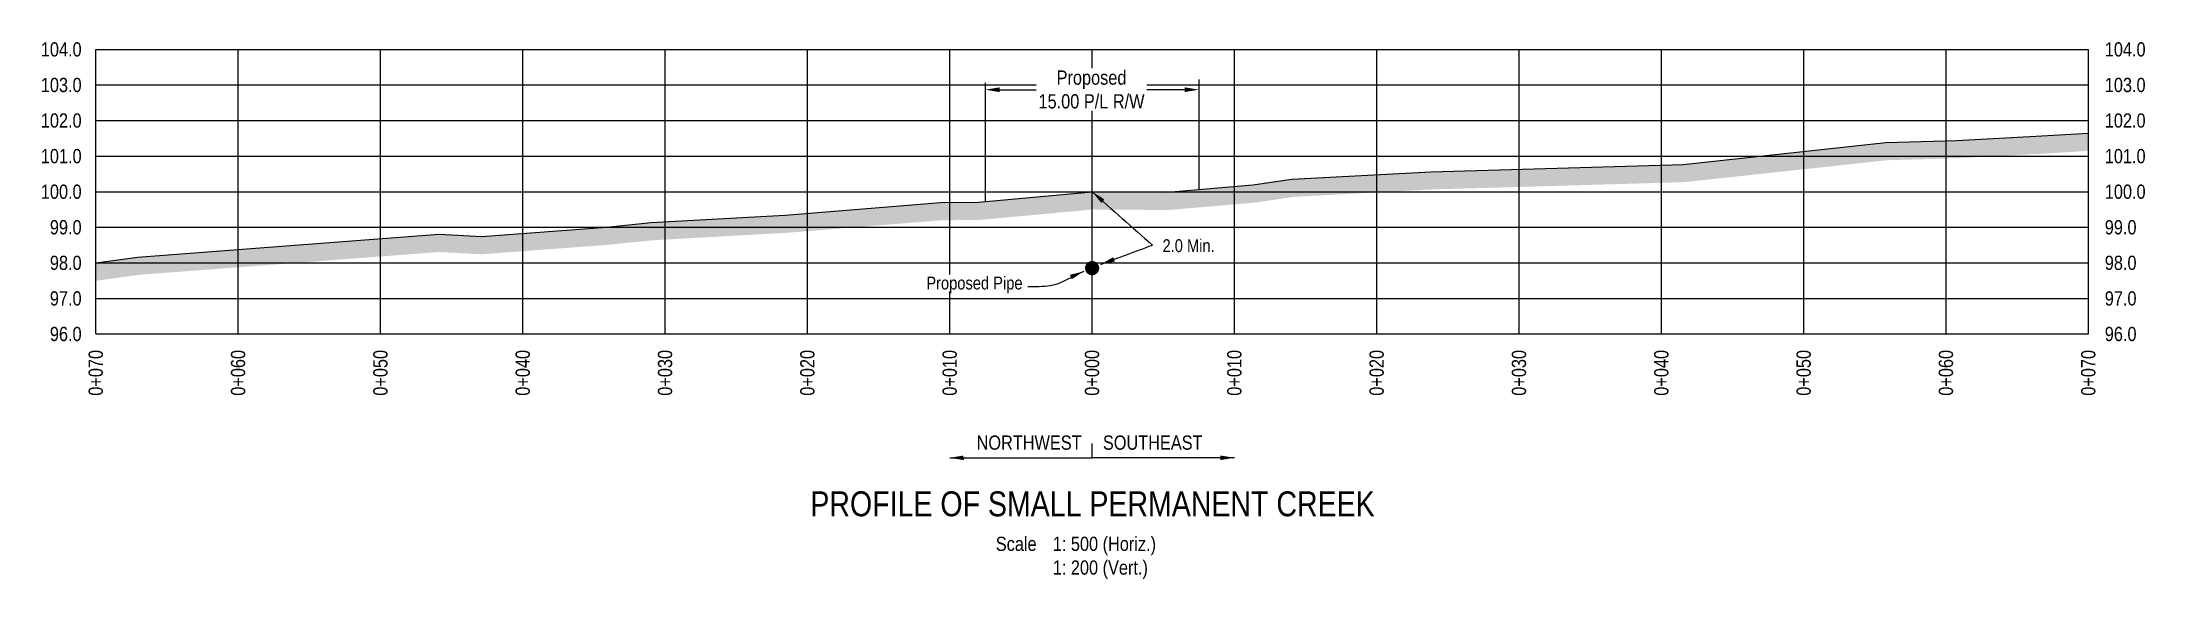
# Model space of a CAD drawing. Extents: x 471563 to 508050, y 6028961 to 6050146.
# Drawn here: x 503845 to 505321, y 6030494 to 6030871 of the extents above; entities that cross this region are included whole.
import ezdxf
from ezdxf.enums import TextEntityAlignment as Align

# ---------------------------------------------------------------- set-up
doc = ezdxf.new("R2010")
doc.units = 0
doc.header["$LTSCALE"] = 5
doc.linetypes.add('foc-TOPO', pattern=[1, 0.2, -0.8])
for name, color, linetype in [('CG-NOTES', 7, 'Continuous'), ('DETAIL-T', 7, 'Continuous'), ('L-DETAIL-T', 3, 'Continuous'), ('L-MON', 1, 'Continuous'), ('P-CROSSINGS-GRID', 8, 'Continuous'), ('P-CROSSINGS-GROUND', 48, 'foc-TOPO'), ('P-CROSSINGS-LINE', 3, 'Continuous'), ('S-T7', 7, 'Continuous')]:
    doc.layers.add(name, color=color, linetype=linetype)
doc.styles.add('140', font='ARIALN.TTF', dxfattribs={"height": 15})
doc.styles.add('80', font='ARIALN.TTF', dxfattribs={"height": 10})
doc.styles.add('80CG', font='ARIALN.TTF', dxfattribs={"height": 10})
doc.styles.add('80L', font='ARIALN.TTF', dxfattribs={"height": 10})
doc.dimstyles.new('Compass 5 000', dxfattribs={"dimscale": 5, "dimtxt": 9, "dimasz": 2, "dimexe": 0.2, "dimexo": 0.0625, "dimgap": 0.5, "dimtad": 0, "dimtih": 1, "dimtoh": 1, "dimzin": 0, "dimdsep": 46, "dimtxsty": '80CG', "dimcen": 0.1, "dimse1": 1, "dimse2": 1, "dimclrd": 256, "dimclrt": 256, "dimaunit": 1, "dimadec": 4, "dimazin": 0, "dimtfac": 0.06, "dimtofl": 0, "dimtmove": 0, "dimatfit": 1, "dimfxl": 0.2, "dimtolj": 1, "dimtzin": 0, "dimlwd": -1, "dimarcsym": 0})

msp = doc.modelspace()

# ---------------------------------------------------------------- texts
at = {"style": '80'}
for s, p in [('0+070', (503882.374, 6030654.596)), ('0+060', (503982.321, 6030654.596)), ('0+050', (504082.269, 6030654.596)), ('0+040', (504182.216, 6030654.596)), ('0+030', (504282.163, 6030654.596)), ('0+020', (504382.11, 6030654.596)), ('0+010', (504482.057, 6030654.596)), ('0+000', (504582.004, 6030654.596)), ('0+010', (504681.951, 6030654.596)), ('0+020', (504781.899, 6030654.596)), ('0+030', (504881.846, 6030654.596)), ('0+040', (504981.793, 6030654.596)), ('0+050', (505081.74, 6030654.596)), ('0+060', (505181.687, 6030654.596)), ('0+070', (505281.634, 6030654.596))]:
    msp.add_text(s, height=9.9947, rotation=90, dxfattribs=at).set_placement(p, align=Align.MIDDLE_RIGHT)
at = {"insert": (504631.528, 6030732.333), "char_height": 8.9952, "attachment_point": 1, "style": '80L'}
msp.add_mtext_dynamic_manual_height_columns('2.0 Min.', width=45.31074, gutter_width=45, heights=[0], dxfattribs=at)
at = {"layer": 'DETAIL-T', "insert": (504514.471, 6030523.421), "char_height": 9.99471, "attachment_point": 1, "style": '80L'}
msp.add_mtext_dynamic_manual_height_columns('Scale^I1: 500 (Horiz.)\\P^I1: 200 (Vert.)', width=217.1051, gutter_width=45, heights=[0], dxfattribs=at)
at = {"layer": 'L-DETAIL-T', "insert": (504582.372, 6030555.278), "char_height": 17.49075, "width": 396.48476, "attachment_point": 2, "rotation": 0, "style": '140'}
msp.add_mtext('PROFILE OF SMALL PERMANENT CREEK', dxfattribs=at)
at = {"layer": 'S-T7', "style": '80'}
for s, p in [('104.0', (503872.467, 6030865.715)), ('103.0', (503872.467, 6030840.728)), ('102.0', (503872.467, 6030815.741)), ('101.0', (503872.467, 6030790.755)), ('100.0', (503872.467, 6030765.768)), ('99.0', (503872.467, 6030740.781)), ('98.0', (503872.467, 6030715.794)), ('97.0', (503872.467, 6030690.807)), ('96.0', (503872.467, 6030665.821))]:
    msp.add_text(s, height=9.9947, dxfattribs=at).set_placement(p, align=Align.MIDDLE_RIGHT)
for s, p in [('104.0', (505293.246, 6030865.715)), ('103.0', (505293.246, 6030840.728)), ('102.0', (505293.246, 6030815.741)), ('101.0', (505293.246, 6030790.755)), ('100.0', (505293.246, 6030765.768)), ('99.0', (505293.246, 6030740.781)), ('98.0', (505293.246, 6030715.794)), ('97.0', (505293.246, 6030690.807)), ('96.0', (505293.246, 6030665.821))]:
    msp.add_text(s, height=9.9947, dxfattribs=at).set_placement(p, align=Align.MIDDLE_LEFT)

# ---------------------------------------------------------------- blocks, each defined once
blk = doc.blocks.new('PLIA')
at = {"color": 255, "const_width": 1}
blk.add_lwpolyline([(-0.5, 0, 1), (0.5, 0, 1)], format="xyb", close=True, dxfattribs=at)
blk = doc.blocks.new('PLIAA')
blk.add_blockref('PLIA', (0, 0))
blk = doc.blocks.new('PLIB')
at = {"color": 1}
blk.add_circle((0, 0), 0.8, dxfattribs=at)
blk = doc.blocks.new('PLIBB')
blk.add_blockref('PLIB', (0, 0))
blk = doc.blocks.new('PLICC')
for name in ['PLIAA', 'PLIBB']:
    blk.add_blockref(name, (0, 0))
blk = doc.blocks.new('PLI')
blk.add_blockref('PLICC', (0, 0))

# ---------------------------------------------------------------- hatches: boundary and pattern name
at = {"layer": 'P-CROSSINGS-GROUND'}
h = msp.add_hatch(dxfattribs=at)
h.set_pattern_fill('EARTH', color=256, scale=2.498679, angle=45)
h.set_pattern_definition([(45, (316.049, 3156.494), (0, 22.438773568), [15.86660895, -15.86660895]), (45, (311.841, 3160.701), (0, 22.438773568), [15.86660895, -15.86660895]), (45, (307.634, 3164.908), (0, 22.438773568), [15.86660895, -15.86660895]), (135, (307.634, 3167.713), (-22.438773568, 0), [15.86660895, -15.86660895]), (135, (311.841, 3171.92), (-22.438773568, 0), [15.86660895, -15.86660895]), (135, (316.049, 3176.128), (-22.438773568, 0), [15.86660895, -15.86660895])])
h.paths.add_polyline_path([(503882.461, 6030703.19), (503913.027, 6030707.389), (504123.629, 6030723.375), (504153.732, 6030721.8), (504242.246, 6030728.472), (504273.503, 6030731.634), (504367.46, 6030736.852), (504476.205, 6030745.679), (504502.88, 6030745.904), (504582.623, 6030753.27), (504635.622, 6030752.896), (504696.308, 6030758.053), (504723.625, 6030762.149), (504820.573, 6030767.334), (504997.974, 6030772.444), (505140.426, 6030787.868), (505189.772, 6030789.234), (505249.779, 6030792.445), (505281.721, 6030794.419), (505281.721, 6030806.936), (505249.06, 6030804.918), (505189.265, 6030801.718), (505139.579, 6030800.343), (504997.12, 6030784.918), (504820.06, 6030779.818), (504722.362, 6030774.593), (504694.851, 6030770.468), (504635.136, 6030765.393), (504582.091, 6030765.768), (504502.252, 6030758.393), (504475.646, 6030758.168), (504366.608, 6030749.318), (504272.527, 6030744.093), (504241.147, 6030740.918), (504153.588, 6030734.318), (504123.482, 6030735.893), (503911.702, 6030719.818), (503882.417, 6030715.794)])

# ---------------------------------------------------------------- linework, layer by layer
for p, q in [((504517.126, 6030837.393), (504567.145, 6030837.393)), ((504647.057, 6030837.393), (504596.209, 6030837.393))]:
    msp.add_line(p, q)
at = {"flags": 128}
for points in [[(504507.131, 6030758.844), (504507.131, 6030842.291)], [(504657.052, 6030844.611), (504657.052, 6030767.255)]]:
    msp.add_lwpolyline(points, dxfattribs=at)
for points in [[(504517.126, 6030839.058), (504517.126, 6030835.727), (504507.131, 6030837.393)], [(504647.057, 6030839.058), (504647.057, 6030835.727), (504657.052, 6030837.393)]]:
    msp.add_solid(points)
at = {"layer": 'CG-NOTES'}
msp.add_line((504582.091, 6030578.852), (504582.091, 6030588.846), dxfattribs=at)
at = {"layer": 'P-CROSSINGS-GRID', "color": 8}
for p, q in [((503882.461, 6030865.715), (505281.721, 6030865.715)), ((503882.461, 6030665.821), (503882.461, 6030865.715)), ((503982.408, 6030665.821), (503982.408, 6030865.715)), ((504082.356, 6030665.821), (504082.356, 6030865.715)), ((504182.303, 6030665.821), (504182.303, 6030865.715)), ((504282.25, 6030665.821), (504282.25, 6030865.715)), ((504382.197, 6030665.821), (504382.197, 6030865.715)), ((504482.144, 6030665.821), (504482.144, 6030865.715)), ((504582.091, 6030665.821), (504582.091, 6030865.715)), ((504682.038, 6030665.821), (504682.038, 6030865.715)), ((504781.986, 6030665.821), (504781.986, 6030865.715)), ((504881.933, 6030665.821), (504881.933, 6030865.715)), ((504981.88, 6030665.821), (504981.88, 6030865.715)), ((505081.827, 6030665.821), (505081.827, 6030865.715)), ((505181.774, 6030665.821), (505181.774, 6030865.715)), ((505281.721, 6030665.821), (505281.721, 6030865.715)), ((503882.461, 6030840.728), (505281.721, 6030840.728)), ((503882.461, 6030815.741), (505281.721, 6030815.741)), ((503882.461, 6030790.755), (505281.721, 6030790.755)), ((503882.461, 6030740.781), (505281.721, 6030740.781)), ((503882.417, 6030715.794), (505281.721, 6030715.794)), ((503882.461, 6030690.807), (505281.721, 6030690.807)), ((503882.461, 6030665.821), (505281.721, 6030665.821))]:
    msp.add_line(p, q, dxfattribs=at)
at = {"layer": 'P-CROSSINGS-GRID'}
msp.add_line((503882.461, 6030765.768), (505281.721, 6030765.768), dxfattribs=at)
at = {"layer": 'P-CROSSINGS-LINE', "color": 3, "flags": 128}
msp.add_lwpolyline([(503882.417, 6030715.794), (503911.702, 6030719.818), (504123.482, 6030735.893), (504153.588, 6030734.318), (504241.147, 6030740.918), (504272.527, 6030744.093), (504366.608, 6030749.318), (504475.646, 6030758.168), (504502.252, 6030758.393), (504582.091, 6030765.768), (504635.136, 6030765.393), (504694.851, 6030770.468), (504722.362, 6030774.593), (504820.06, 6030779.818), (504997.12, 6030784.918), (505139.579, 6030800.343), (505189.265, 6030801.718), (505249.06, 6030804.918), (505281.721, 6030806.936)], dxfattribs=at)

# ---------------------------------------------------------------- block references
at = {"layer": 'L-MON', "xscale": 4.997357149999876, "yscale": 4.997357149999876, "zscale": 4.997357149999876}
msp.add_blockref('PLI', (504582.091, 6030712.059), dxfattribs=at)

msp.set_redraw_order([(e.dxf.handle, doc.entitydb.next_handle()) for e in msp.query("TEXT MTEXT ATTDEF DIMENSION ARC_DIMENSION")])  # texts and dimensions are drawn at this point

# ---------------------------------------------------------------- leaders
at = {"path_type": 1}
for points in [[(504582.091, 6030765.768), (504624.479, 6030728.269)], [(504588.151, 6030714.722), (504624.479, 6030728.269)]]:
    msp.add_leader(points, dimstyle='Compass 5 000', override={"dimgap": 0.5, "dimtad": 0}, dxfattribs=at)
at = {"layer": 'CG-NOTES', "path_type": 1}
for points in [[(504482.144, 6030578.852), (504582.091, 6030578.852)], [(504682.038, 6030578.852), (504582.091, 6030578.852)]]:
    msp.add_leader(points, dimstyle='Compass 5 000', override={"dimgap": 0.5, "dimtad": 0}, dxfattribs=at)

# ---------------------------------------------------------------- next in the draw order: texts
at = {"insert": (504581.677, 6030850.889), "char_height": 9.99471, "width": 74.46035, "attachment_point": 2, "style": '80CG', "bg_fill": 3, "box_fill_scale": 1.15, "bg_fill_color": 256, "bg_fill_true_color": 256, "bg_fill_transparency": 0}
msp.add_mtext('Proposed\\P15.00 P/L R/W', dxfattribs=at)
at = {"insert": (504465.649, 6030706.107), "char_height": 8.99524, "attachment_point": 1, "style": '80L', "bg_fill": 3, "box_fill_scale": 1.15, "bg_fill_color": 256, "bg_fill_transparency": 0}
msp.add_mtext_dynamic_manual_height_columns('Proposed Pipe', width=67.2769, gutter_width=45, heights=[0], dxfattribs=at)
at = {"color": 3, "insert": (504574.727, 6030594.524), "char_height": 9.9947, "width": 78.38986, "attachment_point": 3, "style": '80', "bg_fill": 2}
msp.add_mtext('NORTHWEST', dxfattribs=at)

# ---------------------------------------------------------------- next in the draw order: texts
at = {"color": 3, "insert": (504589.677, 6030594.524), "char_height": 9.9947, "width": 71.7585, "attachment_point": 1, "style": '80', "bg_fill": 2}
msp.add_mtext('SOUTHEAST', dxfattribs=at)

# ---------------------------------------------------------------- next in the draw order: leaders
at = {"path_type": 1}
msp.add_leader([(504576.304, 6030709.789), (504552.741, 6030699.619), (504536.943, 6030698.95)], dimstyle='Compass 5 000', override={"dimgap": 0.5, "dimtad": 0}, dxfattribs=at)

doc.saveas('drawing.dxf')
